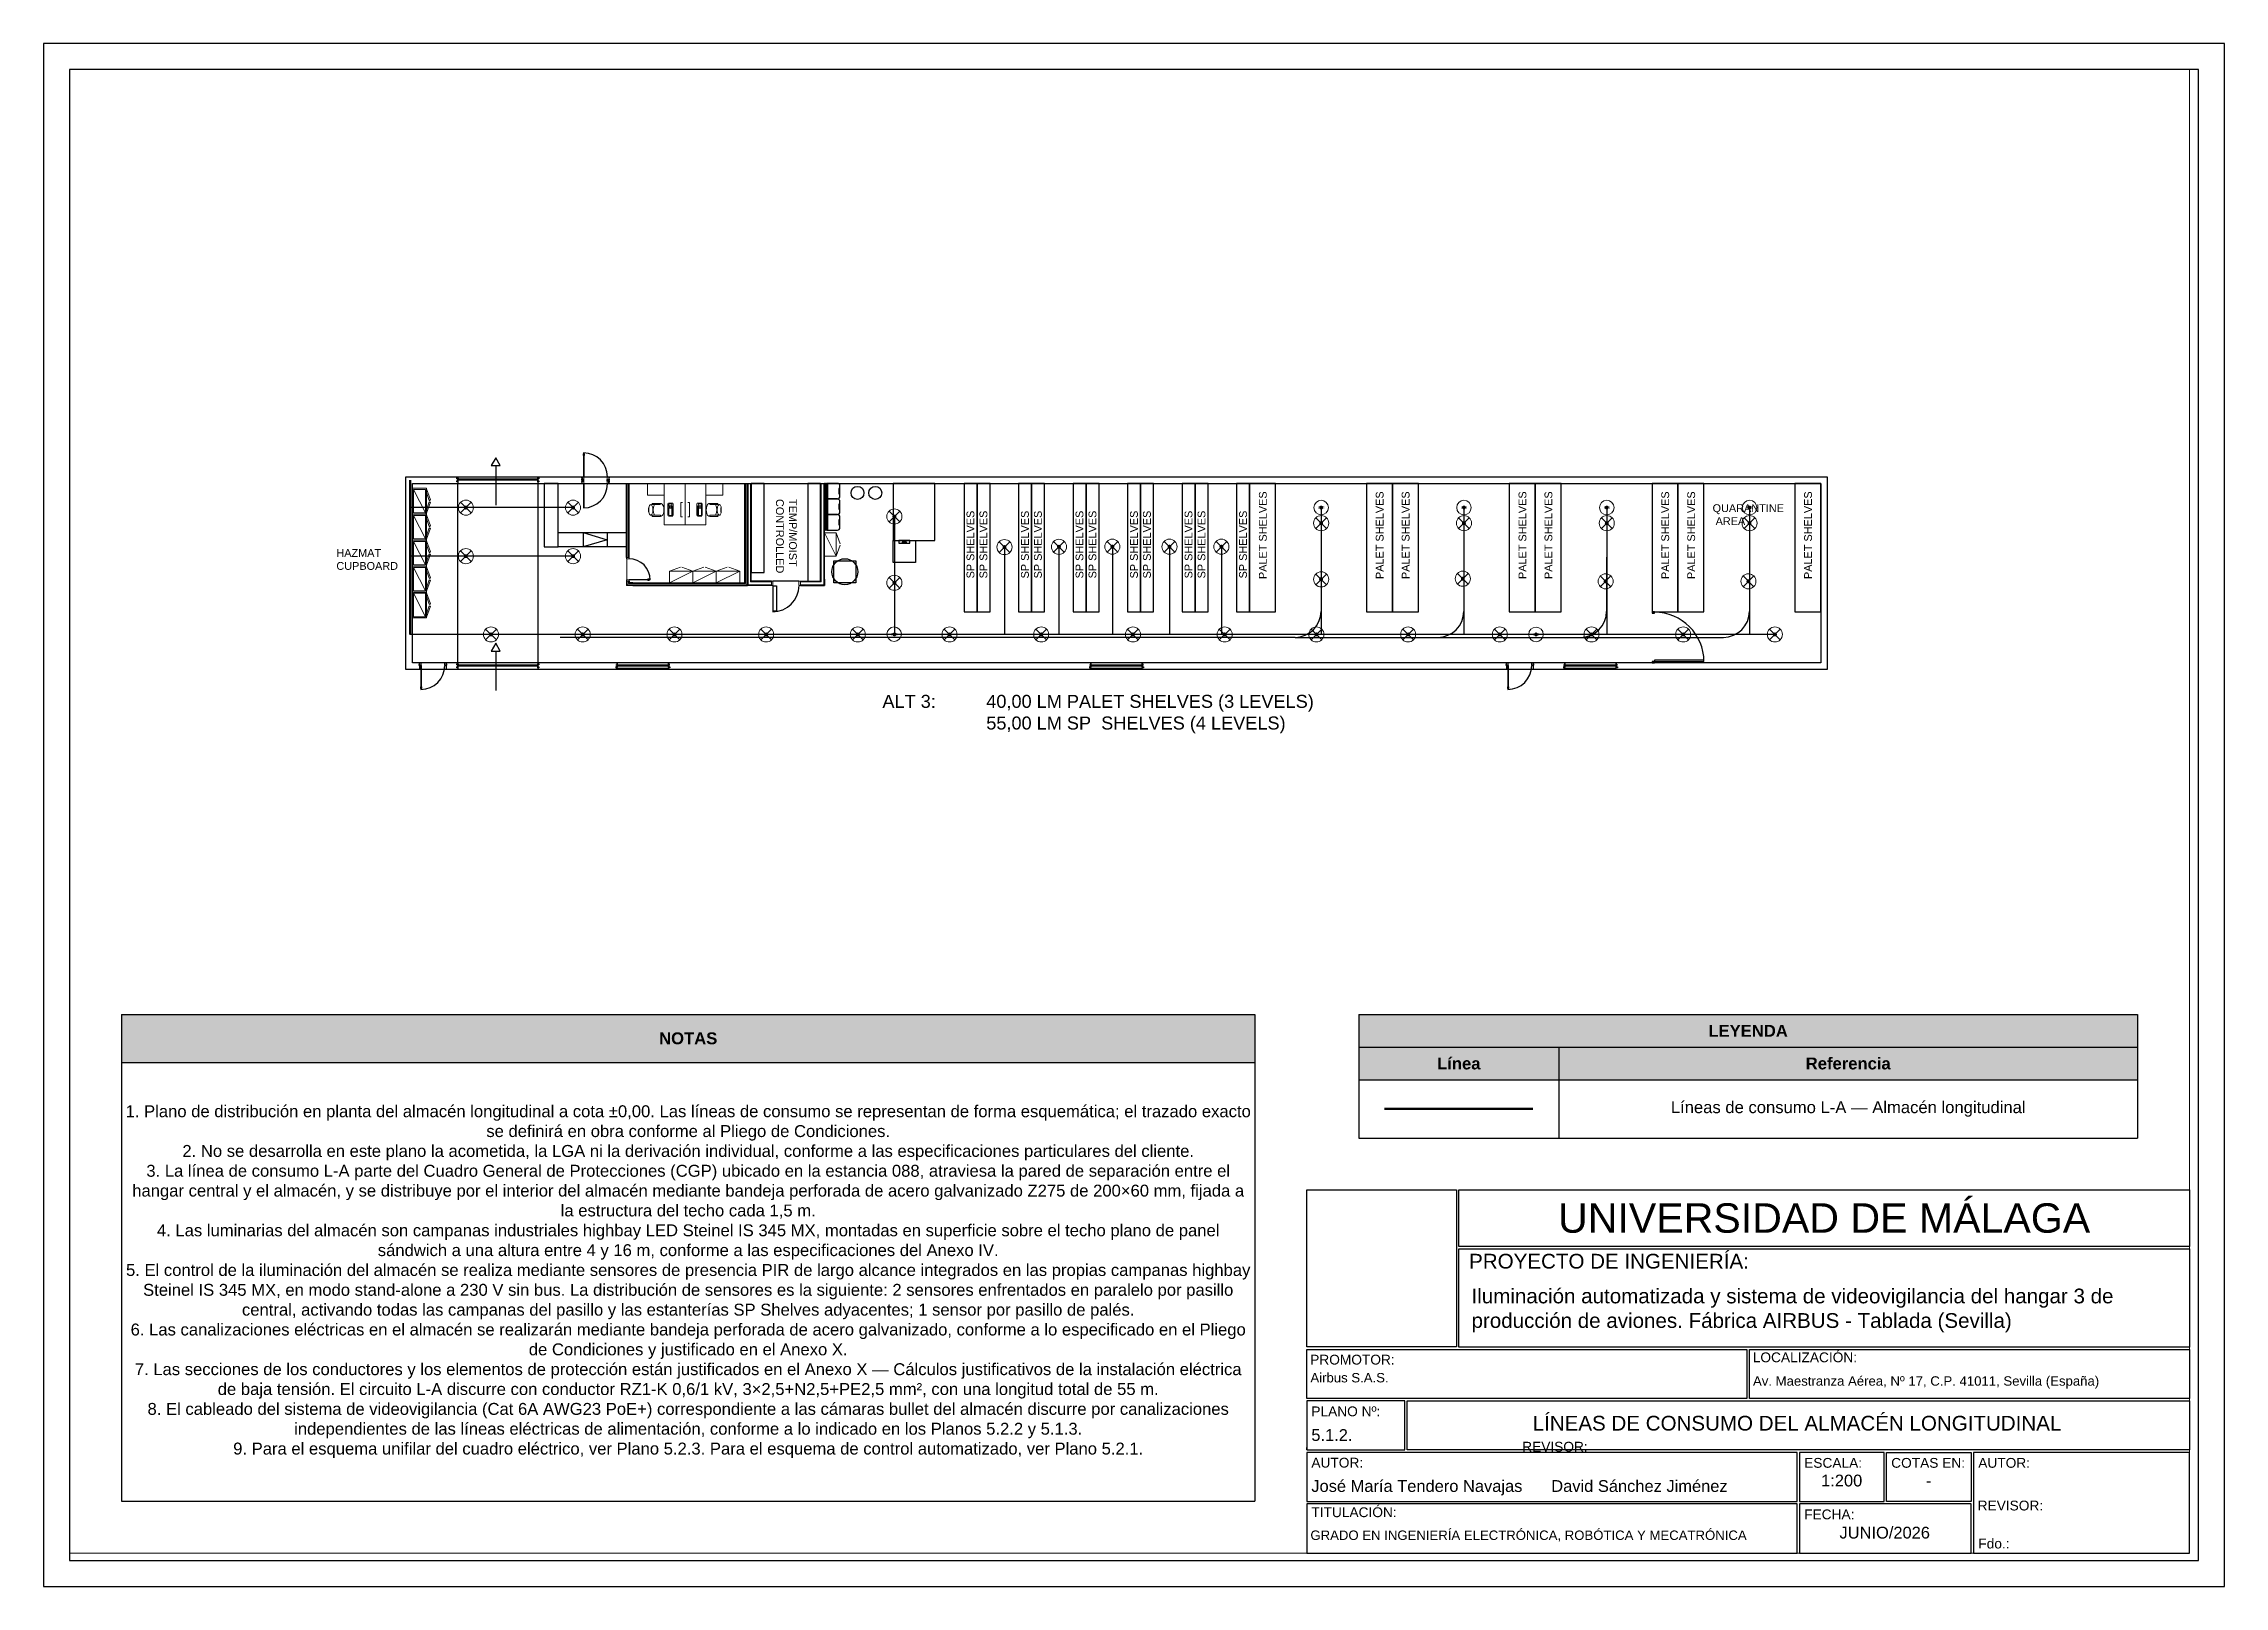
# Paper-space layout 'Layout1' of a CAD drawing. Header units: millimetres. Extents: x 329 to 749, y -31 to 266.
# The model-space entities are those that its viewports show. They can reach past a viewport. Long polylines and large blocks are cut down to what shows.
import ezdxf

# ---------------------------------------------------------------- set-up
doc = ezdxf.new("R2010")
doc.units = ezdxf.units.MM
doc.header["$LTSCALE"] = 0.05
doc.layers.add('Cajetín', color=7, linetype='Continuous')
doc.layers.add('MAPAS', color=7, linetype='Continuous')
doc.layers.add('Cimentacion', color=7, linetype='Continuous', lineweight=0)
doc.layers.add('Techo baja', color=7, linetype='Continuous', lineweight=0)
doc.layers.add('VG', color=10, linetype='Continuous', plot=False)
doc.styles.add('Arial', font='arial.ttf', dxfattribs={"height": 0.224836})
doc.styles.get("Standard").update_dxf_attribs({"font": 'arial.ttf'})

psp = doc.layouts.get("Layout1")

msp = doc.modelspace()

# ---------------------------------------------------------------- texts
at = {"char_height": 0.3, "attachment_point": 1}
for s, width, insert, rotation in [('TEMP/MOIST\\PCONTROLLED', 3.45722, (24.414, 16.02), 270), ('PALET SHELVES', 3.68529, (42.216, 12.937), 90), ('PALET SHELVES', 3.68529, (46.716, 12.937), 90), ('PALET SHELVES', 3.68529, (47.716, 12.937), 90), ('PALET SHELVES', 3.68529, (52.216, 12.937), 90), ('PALET SHELVES', 3.68529, (53.216, 12.937), 90), ('PALET SHELVES', 3.68529, (57.716, 12.937), 90), ('PALET SHELVES', 3.68529, (58.716, 12.937), 90), ('PALET SHELVES', 3.68529, (63.216, 12.937), 90), ('SP SHELVES', 3.45722, (30.953, 12.962), 90), ('SP SHELVES', 3.45722, (31.453, 12.962), 90), ('SP SHELVES', 3.45722, (33.053, 12.962), 90), ('SP SHELVES', 3.45722, (33.553, 12.962), 90), ('SP SHELVES', 3.45722, (35.153, 12.962), 90), ('SP SHELVES', 3.45722, (35.653, 12.962), 90), ('SP SHELVES', 3.45722, (37.253, 12.962), 90), ('SP SHELVES', 3.45722, (37.753, 12.962), 90), ('SP SHELVES', 3.45722, (39.353, 12.962), 90), ('SP SHELVES', 3.45722, (39.853, 12.962), 90), ('SP SHELVES', 3.45722, (41.453, 12.962), 90)]:
    msp.add_mtext_dynamic_manual_height_columns(s, width=width, gutter_width=2.269, heights=[0], dxfattribs=dict(at, insert=insert, rotation=rotation))
at = {"attachment_point": 1}
for s, width, insert, char_height in [('QUARANTINE\\P AREA', 2.98283, (59.69, 15.817), 0.3), ('HAZMAT CUPBOARD', 2.40324, (6.68, 14.092), 0.3), ('ALT 3:^I40,00 LM PALET SHELVES (3 LEVELS) \\P^I^I55,00 LM SP  SHELVES (4 LEVELS)', 21.18936, (27.713, 8.478), 0.5)]:
    msp.add_mtext_dynamic_manual_height_columns(s, width=width, gutter_width=2.269, heights=[0], dxfattribs=dict(at, insert=insert, char_height=char_height))

# ---------------------------------------------------------------- blocks, each defined once
blk = doc.blocks.new('UCAV')
blk.add_lwpolyline([(2.583, 6.167), (15, 6.167), (15, 5.208), (2.583, 5.208)], close=True)
at = {"insert": (8.792, 5.687), "char_height": 0.5, "width": 12.4167, "attachment_point": 5, "style": 'Arial'}
blk.add_mtext('UNIVERSIDAD DE MÁLAGA', dxfattribs=at)
blk = doc.blocks.new('TITULO')
blk.add_lwpolyline([(2.583, 3.5), (2.583, 5.167), (15, 5.167), (15, 3.5)], close=True)
at = {"char_height": 0.25, "attachment_point": 1, "style": 'Arial'}
for s, insert, width in [('  PROYECTO DE INGENIERÍA:', (2.565, 5.083), 12.4167), ('Iluminación automatizada y sistema de videovigilancia del hangar 3 de producción de aviones. Fábrica AIRBUS - Tablada (Sevilla)', (2.8, 4.492), 11.90969)]:
    blk.add_mtext(s, dxfattribs=dict(at, insert=insert, width=width))
blk = doc.blocks.new('logo')
blk.add_lwpolyline([(2.542, 3.5), (0, 3.5), (0, 6.167), (2.542, 6.167)], close=True)
blk = doc.blocks.new('CAJETIN')
for points in [[(0, 2.625), (0, 3.458), (7.479, 3.458), (7.479, 2.625), (2.583, 2.625)], [(15, 2.625), (7.521, 2.625), (7.521, 3.458), (15, 3.458)], [(0, 1.75), (1.667, 1.75), (1.667, 2.583), (0, 2.583)], [(15, 1.75), (1.708, 1.75), (1.708, 2.583), (15, 2.583)], [(0, 1.792), (0, 1.792), (0, 1.75), (0, 1.75)], [(0, 0.875), (8.333, 0.875), (8.333, 1.708), (0, 1.708)], [(9.812, 1.708), (8.375, 1.708), (8.375, 0.875), (9.812, 0.875)], [(11.292, 0.875), (9.854, 0.875), (9.854, 1.708), (11.292, 1.708)], [(15, 1.708), (11.333, 1.708), (11.333, 0), (15, 0)], [(0, 0), (8.333, 0), (8.333, 0.833), (0, 0.833)], [(8.375, 0), (11.292, 0), (11.292, 0.833), (8.375, 0.833)]]:
    blk.add_lwpolyline(points, close=True)
for name, p in [('logo', (0, 0)), ('UCAV', (0, 0)), ('TITULO', (0, -0.001))]:
    blk.add_blockref(name, p)
at = {"style": 'Arial'}
for s, insert, char_height, width, attachment_point in [('  PROMOTOR:', (-0.071, 3.368), 0.16667, 7.53662, 1), ('  LOCALIZACIÓN:', (7.45, 3.407), 0.16667, 7.4792, 1), (' Airbus S.A.S.', (0, 3.058), 0.16, 7.44084, 1), (' Av. Maestranza Aérea, Nº 17, C.P. 41011, Sevilla (España)', (7.521, 3.002), 0.16, 7.46545, 1), ('\\pxql;PLANO Nº:', (0.721, 2.405), 0.16667, 1.28562, 5), ('\\pxqc;LÍNEAS DE CONSUMO DEL ALMACÉN LONGITUDINAL', (1.708, 2.33), 0.25, 13.2453, 1), (' 5.1.2.', (0, 2.104), 0.2, 8.31691, 1), ('  REVISOR:', (3.532, 1.889), 0.1667, 1.17928, 1), ('  AUTOR:', (-0.051, 1.618), 0.1667, 1.17928, 1), ('\\pxql;ESCALA:', (9.096, 1.53), 0.16667, 1.28562, 5), ('\\pxql;COTAS EN:', (10.575, 1.53), 0.16667, 1.28562, 5), ('\\pxql;AUTOR:', (12.944, 1.53), 0.16667, 3.06567, 5), (' José María Tendero Navajas^I  David Sánchez Jiménez', (0, 1.238), 0.2, 8.31691, 1), ('\\pxqc;1:200', (8.375, 1.331), 0.2, 1.43062, 1), ('\\pxqc;-', (9.854, 1.331), 0.2, 1.43062, 1), ('TITULACIÓN:', (0.079, 0.776), 0.16667, 1.43883, 1), ('\\pxql;FECHA:', (9.096, 0.655), 0.16667, 1.28562, 5), ('\\pxql;REVISOR:', (12.934, 0.805), 0.16667, 3.06567, 5), (' GRADO EN INGENIERÍA ELECTRÓNICA, ROBÓTICA Y MECATRÓNICA', (0, 0.382), 0.16, 8.30592, 1), ('\\pxqc;JUNIO/2026', (8.375, 0.446), 0.2, 2.89316, 1), ('\\pxql;Fdo.:', (12.055, 0.159), 0.16667, 1.28562, 5)]:
    blk.add_mtext(s, dxfattribs=dict(at, insert=insert, char_height=char_height, width=width, attachment_point=attachment_point))
blk = doc.blocks.new('*T8')
at = {"layer": 'MAPAS', "color": 0, "linetype": 'ByBlock', "lineweight": -2, "transparency": 16777216}
for p, q in [((0, 0), (218.27, 0)), ((0, 0), (0, -93.68)), ((218.27, 0), (218.27, -93.68)), ((0, -9.22), (218.27, -9.22)), ((0, -93.68), (218.27, -93.68))]:
    blk.add_line(p, q, dxfattribs=at)
at = {"layer": 'MAPAS', "color": 9, "transparency": 16777216}
blk.add_solid([(0, 0), (0, -9.22), (218.27, 0), (218.27, -9.22)], dxfattribs=at)
at = {"layer": 'MAPAS', "color": 0, "transparency": 16777216, "width": 216.5537, "attachment_point": 5}
for s, insert, char_height in [('{\\fArial|b1|i0|c0|p34;NOTAS}', (109.14, -4.61), 2.2916), ('1. Plano de distribución en planta del almacén longitudinal a cota ±0,00. Las líneas de consumo se representan de forma esquemática; el trazado exacto se definirá en obra conforme al Pliego de Condiciones.^J2. No se desarrolla en este plano la acometida, la LGA ni la derivación individual, conforme a las especificaciones particulares del cliente.^J3. La línea de consumo L-A parte del Cuadro General de Protecciones (CGP) ubicado en la estancia 088, atraviesa la pared de separación entre el hangar central y el almacén, y se distribuye por el interior del almacén mediante bandeja perforada de acero galvanizado Z275 de 200×60 mm, fijada a la estructura del techo cada 1,5 m.^J4. Las luminarias del almacén son campanas industriales highbay LED Steinel IS 345 MX, montadas en superficie sobre el techo plano de panel sándwich a una altura entre 4 y 16 m, conforme a las especificaciones del Anexo IV.^J5. El control de la iluminación del almacén se realiza mediante sensores de presencia PIR de largo alcance integrados en las propias campanas highbay Steinel IS 345 MX, en modo stand-alone a 230 V sin bus. La distribución de sensores es la siguiente: 2 sensores enfrentados en paralelo por pasillo central, activando todas las campanas del pasillo y las estanterías SP Shelves adyacentes; 1 sensor por pasillo de palés.^J6. Las canalizaciones eléctricas en el almacén se realizarán mediante bandeja perforada de acero galvanizado, conforme a lo especificado en el Pliego de Condiciones y justificado en el Anexo X.^J7. Las secciones de los conductores y los elementos de protección están justificados en el Anexo X — Cálculos justificativos de la instalación eléctrica de baja tensión. El circuito L-A discurre con conductor RZ1-K 0,6/1 kV, 3×2,5+N2,5+PE2,5 mm², con una longitud total de 55 m.^J8. El cableado del sistema de videovigilancia (Cat 6A AWG23 PoE+) correspondiente a las cámaras bullet del almacén discurre por canalizaciones independientes de las líneas eléctricas de alimentación, conforme a lo indicado en los Planos 5.2.2 y 5.1.3.^J9. Para el esquema unifilar del cuadro eléctrico, ver Plano 5.2.3. Para el esquema de control automatizado, ver Plano 5.2.1.', (109.14, -51.45), 2.291574)]:
    blk.add_mtext(s, dxfattribs=dict(at, insert=insert, char_height=char_height))
blk = doc.blocks.new('*T63')
at = {"layer": 'MAPAS', "color": 0, "linetype": 'ByBlock', "lineweight": -2, "transparency": 16777216}
for p, q in [((0, 0), (150, 0)), ((0, 0), (0, -23.79)), ((150, 0), (150, -23.79)), ((0, -6.3), (150, -6.3)), ((38.57, -6.3), (38.57, -23.79)), ((0, -12.6), (150, -12.6)), ((0, -23.79), (150, -23.79))]:
    blk.add_line(p, q, dxfattribs=at)
at = {"layer": 'MAPAS', "color": 9, "transparency": 16777216}
for points in [[(0, 0), (0, -6.3), (150, 0), (150, -6.3)], [(0, -6.3), (0, -12.6), (38.57, -6.3), (38.57, -12.6)], [(38.57, -6.3), (38.57, -12.6), (150, -6.3), (150, -12.6)]]:
    blk.add_solid(points, dxfattribs=at)
at = {"layer": 'MAPAS', "color": 0, "transparency": 16777216, "char_height": 2.2916, "attachment_point": 5}
for s, insert, width in [('{\\fArial|b1|i0|c0|p34;LEYENDA}', (75, -3.15), 148.2813), ('{\\fArial|b1|i0|c0|p34;Línea}', (19.28, -9.45), 36.8484), ('{\\fArial|b1|i0|c0|p34;Referencia}', (94.28, -9.45), 109.7142), ('Líneas de consumo L-A — Almacén longitudinal', (94.28, -18.2), 109.7142)]:
    blk.add_mtext(s, dxfattribs=dict(at, insert=insert, width=width))
blk = doc.blocks.new('lumi')
at = {"layer": 'MAPAS', "color": 2, "lineweight": 0}
for points in [[(11.397, 1.429), (11.809, 1.841)], [(11.397, 1.841), (11.809, 1.429)]]:
    blk.add_lwpolyline(points, dxfattribs=at)
blk.add_circle((11.603, 1.635), 0.291, dxfattribs=at)
blk = doc.blocks.new('pir')
at = {"layer": 'MAPAS', "color": 2, "lineweight": 0}
blk.add_circle((28.165, 10.692), 0.28, dxfattribs=at)
at = {"layer": 'MAPAS', "color": 2, "lineweight": 0, "insert": (28.06, 10.739), "char_height": 0.1, "attachment_point": 1}
blk.add_mtext_dynamic_manual_height_columns('PIR', width=0.48173, gutter_width=12.5, heights=[0], dxfattribs=at)

# ---------------------------------------------------------------- linework, layer by layer
for p, q in [((11.357, 16.872), (11.357, 16.669)), ((11.357, 16.872), (11.357, 16.622)), ((12.821, 17.307), (12.821, 15.785)), ((14.437, 16.872), (14.437, 16.669)), ((14.437, 16.872), (14.437, 16.622)), ((16.113, 16.842), (16.113, 16.847)), ((17.213, 16.842), (17.213, 16.847)), ((10.259, 15.965), (10.306, 15.982)), ((11.317, 16.794), (11.317, 16.799)), ((11.317, 16.724), (11.317, 16.719)), ((11.397, 16.794), (11.397, 16.799)), ((11.397, 16.794), (14.437, 16.794)), ((11.397, 16.759), (14.437, 16.759)), ((11.397, 16.759), (11.397, 16.754)), ((14.397, 16.794), (14.397, 16.799)), ((14.397, 16.759), (14.397, 16.754)), ((14.437, 16.794), (14.437, 16.799)), ((14.477, 16.794), (14.477, 16.799)), ((14.477, 16.724), (14.477, 16.719)), ((16.113, 16.772), (16.113, 16.767)), ((16.113, 16.701), (16.113, 16.706)), ((16.113, 16.631), (16.113, 16.626)), ((17.213, 16.772), (17.213, 16.767)), ((17.213, 16.701), (17.213, 16.706)), ((17.213, 16.631), (17.213, 16.626)), ((23.513, 16.622), (27.013, 16.622)), ((10.107, 15.488), (10.154, 15.472)), ((10.107, 15.388), (10.154, 15.405)), ((10.259, 15.912), (10.306, 15.895)), ((18.716, 15.517), (18.716, 15.682)), ((21.506, 15.517), (21.507, 15.682)), ((10.107, 14.488), (10.154, 14.472)), ((10.107, 14.388), (10.154, 14.405)), ((10.259, 14.965), (10.306, 14.982)), ((10.259, 14.912), (10.306, 14.895)), ((16.189, 14.725), (16.189, 14.178)), ((16.189, 14.725), (17.116, 14.451)), ((17.116, 14.451), (16.189, 14.178)), ((17.116, 14.725), (17.116, 14.178)), ((10.259, 13.965), (10.306, 13.982)), ((10.259, 13.912), (10.306, 13.895)), ((44.607, 13.785), (44.607, 11.692)), ((50.107, 13.785), (50.107, 11.692)), ((55.607, 13.785), (55.607, 11.692)), ((61.107, 13.785), (61.107, 11.692)), ((10.107, 13.388), (10.154, 13.405)), ((10.259, 12.965), (10.306, 12.982)), ((10.259, 12.912), (10.306, 12.895)), ((24.496, 12.851), (23.496, 12.851)), ((10.107, 12.388), (10.154, 12.405)), ((10.259, 11.965), (10.306, 11.982)), ((10.259, 11.912), (10.306, 11.895)), ((12.821, 10.166), (12.821, 8.644)), ((43.607, 10.692), (15.3, 10.692)), ((43.607, 10.692), (60.107, 10.692)), ((9.846, 9.71), (9.846, 9.715)), ((9.846, 9.64), (9.846, 9.635)), ((9.886, 9.709), (9.886, 9.459)), ((10.906, 9.709), (10.906, 9.459)), ((10.946, 9.71), (10.946, 9.715)), ((10.946, 9.64), (10.946, 9.635)), ((11.317, 9.631), (11.317, 9.636)), ((11.317, 9.561), (11.317, 9.556)), ((11.357, 9.709), (11.357, 9.506)), ((11.357, 9.709), (11.357, 9.459)), ((11.397, 9.631), (11.397, 9.636)), ((11.397, 9.631), (14.437, 9.631)), ((11.397, 9.596), (14.437, 9.596)), ((11.397, 9.596), (11.397, 9.591)), ((14.397, 9.631), (14.397, 9.636)), ((14.397, 9.596), (14.397, 9.591)), ((14.437, 9.709), (14.437, 9.506)), ((14.437, 9.709), (14.437, 9.459)), ((14.437, 9.631), (14.437, 9.636)), ((14.477, 9.631), (14.477, 9.636)), ((14.477, 9.561), (14.477, 9.556)), ((17.442, 9.631), (17.442, 9.636)), ((17.442, 9.561), (17.442, 9.556)), ((17.482, 9.709), (17.482, 9.506)), ((17.482, 9.709), (17.482, 9.506)), ((19.482, 9.709), (17.482, 9.709)), ((17.482, 9.506), (19.482, 9.506)), ((19.482, 9.709), (19.482, 9.506)), ((19.522, 9.631), (19.522, 9.636)), ((19.522, 9.561), (19.522, 9.556)), ((35.692, 9.631), (35.692, 9.636)), ((35.692, 9.561), (35.692, 9.556)), ((35.732, 9.709), (35.732, 9.506)), ((35.732, 9.709), (35.732, 9.506)), ((37.732, 9.709), (35.732, 9.709)), ((35.732, 9.506), (37.732, 9.506)), ((37.732, 9.709), (37.732, 9.506)), ((37.772, 9.631), (37.772, 9.636)), ((37.772, 9.561), (37.772, 9.556)), ((51.714, 9.71), (51.714, 9.715)), ((51.714, 9.64), (51.714, 9.635)), ((51.754, 9.709), (51.754, 9.459)), ((52.774, 9.709), (52.774, 9.459)), ((52.814, 9.71), (52.814, 9.715)), ((52.814, 9.64), (52.814, 9.635)), ((53.942, 9.631), (53.942, 9.636)), ((53.942, 9.561), (53.942, 9.556)), ((53.982, 9.709), (53.982, 9.506)), ((53.982, 9.709), (53.982, 9.506)), ((55.982, 9.709), (53.982, 9.709)), ((53.982, 9.506), (55.982, 9.506)), ((55.982, 9.709), (55.982, 9.506)), ((56.022, 9.631), (56.022, 9.636)), ((56.022, 9.561), (56.022, 9.556))]:
    msp.add_line(p, q)
for points in [[(64.107, 16.872), (64.107, 9.459), (9.357, 9.459), (9.357, 16.872)], [(11.357, 16.799), (11.317, 16.799), (11.317, 16.839), (11.357, 16.839)], [(12.821, 17.607), (12.648, 17.307), (12.994, 17.307)], [(14.477, 16.799), (14.437, 16.799), (14.437, 16.839), (14.477, 16.839)], [(63.857, 16.622), (63.857, 9.709), (9.607, 9.709), (9.607, 16.622)], [(11.357, 16.679), (11.317, 16.679), (11.317, 16.719), (11.357, 16.719)], [(11.357, 16.622), (14.437, 16.622), (14.437, 9.709), (11.357, 9.709)], [(14.477, 16.679), (14.437, 16.679), (14.437, 16.719), (14.477, 16.719)], [(15.228, 14.178), (15.228, 16.622), (14.681, 16.622), (14.681, 14.178)], [(16.213, 16.773), (16.153, 16.773), (16.153, 16.7), (16.213, 16.7)], [(17.113, 16.773), (17.173, 16.773), (17.173, 16.7), (17.113, 16.7)], [(23.163, 16.622), (22.663, 16.622), (22.663, 13.187), (23.163, 13.187)], [(25.329, 16.622), (24.843, 16.622), (24.843, 12.851), (25.329, 12.851)], [(25.479, 16.622), (25.479, 16.022), (25.519, 16.022), (25.519, 16.622)], [(25.479, 16.022), (25.479, 15.422), (25.519, 15.422), (25.519, 16.022)], [(25.559, 16.622), (25.559, 16.022), (25.599, 16.022), (25.599, 16.622)], [(25.559, 16.022), (25.559, 15.422), (25.599, 15.422), (25.599, 16.022)], [(26.039, 16.422), (26.039, 16.222), (26.056, 16.222), (26.056, 16.422)], [(28.133, 16.622), (28.133, 14.422), (29.733, 14.422), (29.733, 16.622)], [(30.857, 11.676), (31.357, 11.676), (31.357, 16.622), (30.857, 16.622)], [(31.357, 11.676), (31.857, 11.676), (31.857, 16.622), (31.357, 16.622)], [(32.957, 11.676), (33.457, 11.676), (33.457, 16.622), (32.957, 16.622)], [(33.457, 11.676), (33.957, 11.676), (33.957, 16.622), (33.457, 16.622)], [(35.057, 11.676), (35.557, 11.676), (35.557, 16.622), (35.057, 16.622)], [(35.557, 11.676), (36.057, 11.676), (36.057, 16.622), (35.557, 16.622)], [(37.157, 11.676), (37.657, 11.676), (37.657, 16.622), (37.157, 16.622)], [(37.657, 11.676), (38.157, 11.676), (38.157, 16.622), (37.657, 16.622)], [(39.257, 11.676), (39.757, 11.676), (39.757, 16.622), (39.257, 16.622)], [(39.757, 11.676), (40.257, 11.676), (40.257, 16.622), (39.757, 16.622)], [(41.357, 11.676), (41.857, 11.676), (41.857, 16.622), (41.357, 16.622)], [(42.857, 11.676), (42.857, 16.622), (41.857, 16.622), (41.857, 11.676)], [(47.357, 11.676), (47.357, 16.622), (46.357, 16.622), (46.357, 11.676)], [(48.357, 11.676), (48.357, 16.622), (47.357, 16.622), (47.357, 11.676)], [(52.857, 11.676), (52.857, 16.622), (51.857, 16.622), (51.857, 11.676)], [(53.857, 11.676), (53.857, 16.622), (52.857, 16.622), (52.857, 11.676)], [(58.357, 11.676), (58.357, 16.622), (57.357, 16.622), (57.357, 11.676)], [(59.357, 11.676), (59.357, 16.622), (58.357, 16.622), (58.357, 11.676)], [(63.857, 11.676), (63.857, 16.622), (62.857, 16.622), (62.857, 11.676)], [(25.479, 15.422), (25.479, 14.822), (25.519, 14.822), (25.519, 15.422)], [(25.559, 15.422), (25.559, 14.822), (25.599, 14.822), (25.599, 15.422)], [(26.039, 15.822), (26.039, 15.622), (26.056, 15.622), (26.056, 15.822)], [(26.039, 15.222), (26.039, 15.022), (26.056, 15.022), (26.056, 15.222)], [(15.228, 14.725), (17.855, 14.725), (17.855, 14.178), (15.228, 14.178)], [(28.983, 13.572), (28.133, 13.572), (28.133, 14.422), (28.983, 14.422)], [(28.77, 14.422), (28.345, 14.422), (28.345, 14.322), (28.77, 14.322)], [(28.643, 14.362), (28.473, 14.362), (28.473, 14.322), (28.643, 14.322)], [(26.689, 12.795), (25.839, 12.795), (25.839, 13.645), (26.689, 13.645)], [(23.63, 11.698), (23.506, 11.698), (23.506, 12.675), (23.63, 12.675)], [(57.357, 11.626), (57.457, 11.626), (57.457, 11.676), (57.357, 11.676)], [(12.821, 10.466), (12.648, 10.166), (12.994, 10.166)], [(11.357, 9.636), (11.317, 9.636), (11.317, 9.676), (11.357, 9.676)], [(11.357, 9.516), (11.317, 9.516), (11.317, 9.556), (11.357, 9.556)], [(14.477, 9.636), (14.437, 9.636), (14.437, 9.676), (14.477, 9.676)], [(14.477, 9.516), (14.437, 9.516), (14.437, 9.556), (14.477, 9.556)], [(17.442, 9.516), (17.482, 9.516), (17.482, 9.556), (17.442, 9.556)], [(19.522, 9.516), (19.482, 9.516), (19.482, 9.556), (19.522, 9.556)], [(35.692, 9.516), (35.732, 9.516), (35.732, 9.556), (35.692, 9.556)], [(37.772, 9.516), (37.732, 9.516), (37.732, 9.556), (37.772, 9.556)], [(53.942, 9.516), (53.982, 9.516), (53.982, 9.556), (53.942, 9.556)], [(56.022, 9.516), (55.982, 9.516), (55.982, 9.556), (56.022, 9.556)], [(57.357, 9.709), (57.457, 9.709), (57.457, 9.759), (57.357, 9.759)], [(57.457, 9.759), (59.357, 9.759), (59.357, 9.809), (57.457, 9.809)]]:
    msp.add_lwpolyline(points, close=True)
for points in [[(16.113, 16.847), (16.153, 16.847), (16.153, 16.767), (16.113, 16.767)], [(16.113, 16.842), (16.148, 16.842), (16.148, 16.772), (16.113, 16.772)], [(17.213, 16.847), (17.173, 16.847), (17.173, 16.767), (17.213, 16.767)], [(17.213, 16.842), (17.178, 16.842), (17.178, 16.772), (17.213, 16.772)], [(11.317, 16.799), (11.357, 16.799), (11.357, 16.719), (11.317, 16.719)], [(11.317, 16.794), (11.352, 16.794), (11.352, 16.724), (11.317, 16.724)], [(11.397, 16.799), (11.357, 16.799), (11.357, 16.754), (11.397, 16.754)], [(11.397, 16.794), (11.362, 16.794), (11.362, 16.759), (11.397, 16.759)], [(14.397, 16.799), (14.437, 16.799), (14.437, 16.754), (14.397, 16.754)], [(14.397, 16.794), (14.432, 16.794), (14.432, 16.759), (14.397, 16.759)], [(14.477, 16.799), (14.437, 16.799), (14.437, 16.719), (14.477, 16.719)], [(14.477, 16.794), (14.442, 16.794), (14.442, 16.724), (14.477, 16.724)], [(16.113, 16.626), (16.153, 16.626), (16.153, 16.706), (16.113, 16.706)], [(16.113, 16.631), (16.148, 16.631), (16.148, 16.701), (16.113, 16.701)], [(17.213, 16.626), (17.173, 16.626), (17.173, 16.706), (17.213, 16.706)], [(17.213, 16.631), (17.178, 16.631), (17.178, 16.701), (17.213, 16.701)], [(17.855, 13.771), (17.855, 16.622)], [(17.868, 13.771), (17.868, 16.622)], [(17.941, 13.771), (17.941, 16.622)], [(17.953, 13.771), (17.953, 16.622)], [(18.099, 12.691), (22.513, 12.691), (22.513, 16.622)], [(18.099, 12.776), (22.427, 12.776), (22.427, 16.622)], [(18.099, 12.703), (22.5, 12.703), (22.5, 16.622)], [(22.415, 12.789), (22.415, 16.622)], [(23.436, 12.691), (22.513, 12.691), (22.513, 16.622)], [(23.436, 12.703), (22.525, 12.703), (22.525, 16.622)], [(23.436, 12.838), (22.65, 12.838), (22.65, 16.622)], [(23.436, 12.851), (22.663, 12.851), (22.663, 16.622)], [(25.329, 12.935), (25.329, 16.622)], [(25.341, 12.935), (25.341, 16.622)], [(25.466, 12.935), (25.466, 16.622)], [(25.479, 12.935), (25.479, 16.622)], [(17.855, 12.851), (17.855, 12.691)], [(18.099, 12.691), (17.855, 12.691)], [(17.868, 12.851), (17.868, 12.703)], [(18.099, 12.703), (17.868, 12.703)], [(17.941, 12.851), (17.941, 12.776)], [(18.099, 12.776), (17.941, 12.776)], [(17.953, 12.851), (17.953, 12.789)], [(18.099, 12.789), (17.953, 12.789)], [(18.099, 12.789), (22.415, 12.789)], [(24.556, 12.851), (25.329, 12.851)], [(24.556, 12.838), (25.341, 12.838)], [(24.556, 12.703), (25.466, 12.703)], [(24.556, 12.691), (25.479, 12.691)], [(25.329, 12.935), (25.329, 12.851)], [(25.341, 12.935), (25.341, 12.838)], [(25.466, 12.935), (25.466, 12.703)], [(25.479, 12.935), (25.479, 12.691)], [(9.846, 9.635), (9.886, 9.635), (9.886, 9.715), (9.846, 9.715)], [(9.846, 9.64), (9.881, 9.64), (9.881, 9.71), (9.846, 9.71)], [(10.946, 9.635), (10.906, 9.635), (10.906, 9.715), (10.946, 9.715)], [(10.946, 9.64), (10.911, 9.64), (10.911, 9.71), (10.946, 9.71)], [(11.317, 9.636), (11.357, 9.636), (11.357, 9.556), (11.317, 9.556)], [(11.317, 9.631), (11.352, 9.631), (11.352, 9.561), (11.317, 9.561)], [(11.397, 9.636), (11.357, 9.636), (11.357, 9.591), (11.397, 9.591)], [(11.397, 9.631), (11.362, 9.631), (11.362, 9.596), (11.397, 9.596)], [(14.397, 9.636), (14.437, 9.636), (14.437, 9.591), (14.397, 9.591)], [(14.397, 9.631), (14.432, 9.631), (14.432, 9.596), (14.397, 9.596)], [(14.477, 9.636), (14.437, 9.636), (14.437, 9.556), (14.477, 9.556)], [(14.477, 9.631), (14.442, 9.631), (14.442, 9.561), (14.477, 9.561)], [(17.442, 9.636), (17.482, 9.636), (17.482, 9.556), (17.442, 9.556)], [(17.442, 9.631), (17.477, 9.631), (17.477, 9.561), (17.442, 9.561)], [(19.522, 9.636), (19.482, 9.636), (19.482, 9.556), (19.522, 9.556)], [(19.522, 9.631), (19.487, 9.631), (19.487, 9.561), (19.522, 9.561)], [(35.692, 9.636), (35.732, 9.636), (35.732, 9.556), (35.692, 9.556)], [(35.692, 9.631), (35.727, 9.631), (35.727, 9.561), (35.692, 9.561)], [(37.772, 9.636), (37.732, 9.636), (37.732, 9.556), (37.772, 9.556)], [(37.772, 9.631), (37.737, 9.631), (37.737, 9.561), (37.772, 9.561)], [(51.714, 9.635), (51.754, 9.635), (51.754, 9.715), (51.714, 9.715)], [(51.714, 9.64), (51.749, 9.64), (51.749, 9.71), (51.714, 9.71)], [(52.814, 9.635), (52.774, 9.635), (52.774, 9.715), (52.814, 9.715)], [(52.814, 9.64), (52.779, 9.64), (52.779, 9.71), (52.814, 9.71)], [(53.942, 9.636), (53.982, 9.636), (53.982, 9.556), (53.942, 9.556)], [(53.942, 9.631), (53.977, 9.631), (53.977, 9.561), (53.942, 9.561)], [(56.022, 9.636), (55.982, 9.636), (55.982, 9.556), (56.022, 9.556)], [(56.022, 9.631), (55.987, 9.631), (55.987, 9.561), (56.022, 9.561)]]:
    msp.add_lwpolyline(points)
for points in [[(25.599, 16.622), (25.599, 16.022), (25.979, 16.022, 0.414214), (26.079, 16.122), (26.079, 16.522, 0.414214), (25.979, 16.622)], [(25.599, 16.022), (25.599, 15.422), (25.979, 15.422, 0.414214), (26.079, 15.522), (26.079, 15.922, 0.414214), (25.979, 16.022)], [(25.599, 15.422), (25.599, 14.822), (25.979, 14.822, 0.414214), (26.079, 14.922), (26.079, 15.322, 0.414214), (25.979, 15.422)]]:
    msp.add_lwpolyline(points, format="xyb", close=True)
for centre, radius in [((26.753, 16.254), 0.25), ((27.438, 16.254), 0.25), ((26.264, 13.22), 0.5)]:
    msp.add_circle(centre, radius)
for centre, radius, start, end in [((16.202, 16.873), 0.921, 0.15714, 90.02688), ((16.202, 16.6), 0.921, 269.97312, 359.84286), ((17.953, 12.902), 0.818, 0, 90), ((23.486, 12.691), 1.015, 270, 0), ((43.607, 11.692), 1, 270, 0), ((49.107, 11.692), 1, 270, 0), ((54.607, 11.692), 1, 270, 0), ((57.457, 9.759), 1.9, 0, 90), ((60.107, 11.692), 1, 270, 0), ((9.935, 9.609), 0.921, 269.97312, 359.84286), ((51.803, 9.609), 0.921, 269.97312, 359.84286)]:
    msp.add_arc(centre, radius, start, end)
at = {"layer": 'Cimentacion'}
for p, q in [((16.153, 16.783), (16.153, 16.872)), ((16.153, 16.69), (16.153, 16.601)), ((16.153, 16.69), (16.153, 16.601)), ((17.173, 16.69), (17.173, 16.601)), ((17.88, 13.771), (17.88, 16.622)), ((17.928, 13.771), (17.928, 16.622)), ((22.44, 12.764), (22.44, 16.622)), ((22.488, 12.716), (22.488, 16.622)), ((22.538, 12.716), (22.538, 16.622)), ((22.638, 12.826), (22.638, 16.622)), ((25.354, 12.935), (25.354, 16.622)), ((25.454, 12.935), (25.454, 16.622)), ((17.871, 13.711), (17.871, 12.911)), ((17.88, 12.851), (17.88, 12.716)), ((18.099, 12.716), (17.88, 12.716)), ((17.928, 12.851), (17.928, 12.764)), ((18.099, 12.764), (17.928, 12.764)), ((18.099, 12.764), (22.44, 12.764)), ((18.099, 12.716), (22.488, 12.716)), ((23.436, 12.716), (22.538, 12.716)), ((23.436, 12.826), (22.638, 12.826)), ((24.556, 12.826), (25.354, 12.826)), ((24.556, 12.716), (25.454, 12.716)), ((25.354, 12.935), (25.354, 12.826)), ((25.454, 12.935), (25.454, 12.716)), ((9.886, 9.699), (9.886, 9.61)), ((17.482, 9.636), (19.482, 9.636)), ((17.507, 9.539), (17.507, 9.682)), ((17.507, 9.539), (17.507, 9.682)), ((17.532, 9.636), (19.432, 9.636)), ((17.532, 9.623), (19.432, 9.623)), ((17.532, 9.598), (19.432, 9.598)), ((17.532, 9.586), (19.432, 9.586)), ((19.457, 9.539), (19.457, 9.682)), ((35.732, 9.636), (37.732, 9.636)), ((35.757, 9.539), (35.757, 9.682)), ((35.757, 9.539), (35.757, 9.682)), ((35.782, 9.636), (37.682, 9.636)), ((35.782, 9.623), (37.682, 9.623)), ((35.782, 9.598), (37.682, 9.598)), ((35.782, 9.586), (37.682, 9.586)), ((37.707, 9.539), (37.707, 9.682)), ((51.754, 9.699), (51.754, 9.61)), ((53.982, 9.636), (55.982, 9.636)), ((54.007, 9.539), (54.007, 9.682)), ((54.007, 9.539), (54.007, 9.682)), ((54.032, 9.636), (55.932, 9.636)), ((54.032, 9.623), (55.932, 9.623)), ((54.032, 9.598), (55.932, 9.598)), ((54.032, 9.586), (55.932, 9.586)), ((55.957, 9.539), (55.957, 9.682))]:
    msp.add_line(p, q, dxfattribs=at)
for points in [[(16.199, 17.753), (16.199, 17.749), (16.201, 17.749), (16.201, 17.761), (16.199, 17.761), (16.199, 17.757), (16.192, 17.757), (16.191, 17.757), (16.191, 17.757), (16.19, 17.757), (16.189, 17.757), (16.188, 17.756), (16.188, 17.756), (16.187, 17.755), (16.186, 17.755), (16.186, 17.754), (16.185, 17.754), (16.185, 17.753), (16.184, 17.752), (16.184, 17.751), (16.184, 17.751), (16.183, 17.75), (16.183, 17.749), (16.183, 17.748), (16.183, 17.703), (16.183, 17.702), (16.183, 17.701), (16.184, 17.7), (16.184, 17.699), (16.184, 17.699), (16.185, 17.698), (16.185, 17.697), (16.186, 17.697), (16.186, 17.696), (16.187, 17.695), (16.188, 17.695), (16.188, 17.695), (16.189, 17.694), (16.19, 17.694), (16.191, 17.694), (16.191, 17.694), (16.192, 17.694), (16.193, 17.694), (16.193, 17.694), (16.193, 17.694), (16.193, 17.694), (16.193, 17.694), (16.193, 17.694), (16.194, 17.694), (16.194, 17.694), (16.194, 17.694), (16.194, 17.695), (16.194, 17.695), (16.194, 17.695), (16.194, 17.695), (16.194, 17.695), (16.194, 17.695), (16.194, 17.696), (16.194, 17.696), (16.194, 17.696), (16.194, 17.696), (16.194, 17.696), (16.194, 17.697), (16.194, 17.697), (16.194, 17.697), (16.194, 17.697), (16.194, 17.697), (16.194, 17.697), (16.194, 17.698), (16.193, 17.698), (16.193, 17.698), (16.193, 17.698), (16.193, 17.698), (16.193, 17.698), (16.193, 17.698), (16.192, 17.698), (16.192, 17.698), (16.191, 17.698), (16.191, 17.698), (16.191, 17.698), (16.19, 17.699), (16.19, 17.699), (16.19, 17.699), (16.189, 17.699), (16.189, 17.7), (16.189, 17.7), (16.188, 17.7), (16.188, 17.701), (16.188, 17.701), (16.188, 17.701), (16.188, 17.702), (16.188, 17.702), (16.188, 17.703), (16.188, 17.748), (16.188, 17.749), (16.188, 17.749), (16.188, 17.749), (16.188, 17.75), (16.188, 17.75), (16.188, 17.751), (16.189, 17.751), (16.189, 17.751), (16.189, 17.752), (16.19, 17.752), (16.19, 17.752), (16.19, 17.752), (16.191, 17.752), (16.191, 17.753), (16.191, 17.753), (16.192, 17.753), (16.192, 17.753), (16.199, 17.753)], [(16.201, 17.794), (16.201, 16.879), (16.222, 16.879), (16.222, 17.794), (16.201, 17.794)], [(16.224, 17.753), (16.231, 17.753), (16.231, 17.753), (16.232, 17.753), (16.232, 17.753), (16.233, 17.752), (16.233, 17.752), (16.233, 17.752), (16.234, 17.752), (16.234, 17.752), (16.234, 17.751), (16.235, 17.751), (16.235, 17.751), (16.235, 17.75), (16.235, 17.75), (16.235, 17.749), (16.235, 17.749), (16.235, 17.749), (16.236, 17.748), (16.236, 17.703), (16.235, 17.702), (16.235, 17.702), (16.235, 17.701), (16.235, 17.701), (16.235, 17.701), (16.235, 17.7), (16.235, 17.7), (16.234, 17.7), (16.234, 17.699), (16.234, 17.699), (16.233, 17.699), (16.233, 17.699), (16.233, 17.698), (16.232, 17.698), (16.232, 17.698), (16.231, 17.698), (16.231, 17.698), (16.231, 17.698), (16.231, 17.698), (16.23, 17.698), (16.23, 17.698), (16.23, 17.698), (16.23, 17.698), (16.23, 17.698), (16.23, 17.697), (16.229, 17.697), (16.229, 17.697), (16.229, 17.697), (16.229, 17.697), (16.229, 17.697), (16.229, 17.696), (16.229, 17.696), (16.229, 17.696), (16.229, 17.696), (16.229, 17.696), (16.229, 17.695), (16.229, 17.695), (16.229, 17.695), (16.229, 17.695), (16.229, 17.695), (16.229, 17.695), (16.229, 17.694), (16.23, 17.694), (16.23, 17.694), (16.23, 17.694), (16.23, 17.694), (16.23, 17.694), (16.23, 17.694), (16.231, 17.694), (16.231, 17.694), (16.231, 17.694), (16.232, 17.694), (16.233, 17.694), (16.233, 17.694), (16.234, 17.694), (16.235, 17.695), (16.236, 17.695), (16.236, 17.695), (16.237, 17.696), (16.238, 17.697), (16.238, 17.697), (16.239, 17.698), (16.239, 17.699), (16.239, 17.699), (16.24, 17.7), (16.24, 17.701), (16.24, 17.702), (16.24, 17.703), (16.24, 17.748), (16.24, 17.749), (16.24, 17.75), (16.24, 17.751), (16.239, 17.751), (16.239, 17.752), (16.239, 17.753), (16.238, 17.754), (16.238, 17.754), (16.237, 17.755), (16.236, 17.755), (16.236, 17.756), (16.235, 17.756), (16.234, 17.757), (16.233, 17.757), (16.233, 17.757), (16.232, 17.757), (16.231, 17.757), (16.224, 17.757), (16.224, 17.761), (16.222, 17.761), (16.222, 17.749), (16.224, 17.749), (16.224, 17.753)], [(16.153, 16.872), (16.203, 16.872), (16.203, 16.852), (16.213, 16.852), (16.213, 16.773), (16.153, 16.773), (16.153, 16.872)], [(17.113, 16.852), (17.123, 16.852), (17.123, 16.872), (17.173, 16.872), (17.173, 16.773), (17.113, 16.773), (17.113, 16.852)], [(16.153, 16.601), (16.203, 16.601), (16.203, 16.621), (16.213, 16.621), (16.213, 16.7), (16.153, 16.7), (16.153, 16.601)], [(16.201, 15.679), (16.201, 16.594), (16.222, 16.594), (16.222, 15.679), (16.201, 15.679)], [(17.113, 16.621), (17.123, 16.621), (17.123, 16.601), (17.173, 16.601), (17.173, 16.7), (17.113, 16.7), (17.113, 16.621)], [(17.953, 13.771), (17.953, 13.721), (17.933, 13.721), (17.933, 13.711), (17.855, 13.711), (17.855, 13.771), (17.953, 13.771)], [(17.953, 12.851), (17.953, 12.901), (17.933, 12.901), (17.933, 12.911), (17.855, 12.911), (17.855, 12.851), (17.953, 12.851)], [(18.772, 12.902), (17.957, 12.902), (17.957, 12.923), (18.772, 12.923), (18.772, 12.902)], [(18.73, 12.925), (18.73, 12.932), (18.73, 12.932), (18.73, 12.933), (18.73, 12.933), (18.73, 12.934), (18.73, 12.934), (18.73, 12.934), (18.729, 12.935), (18.729, 12.935), (18.729, 12.935), (18.729, 12.936), (18.728, 12.936), (18.728, 12.936), (18.727, 12.936), (18.727, 12.936), (18.727, 12.936), (18.726, 12.936), (18.726, 12.937), (18.68, 12.937), (18.68, 12.936), (18.679, 12.936), (18.679, 12.936), (18.679, 12.936), (18.678, 12.936), (18.678, 12.936), (18.678, 12.936), (18.677, 12.935), (18.677, 12.935), (18.677, 12.935), (18.676, 12.934), (18.676, 12.934), (18.676, 12.934), (18.676, 12.933), (18.676, 12.933), (18.676, 12.932), (18.676, 12.932), (18.676, 12.932), (18.676, 12.932), (18.676, 12.931), (18.676, 12.931), (18.675, 12.931), (18.675, 12.931), (18.675, 12.931), (18.675, 12.931), (18.675, 12.93), (18.675, 12.93), (18.675, 12.93), (18.674, 12.93), (18.674, 12.93), (18.674, 12.93), (18.674, 12.93), (18.674, 12.93), (18.674, 12.93), (18.673, 12.93), (18.673, 12.93), (18.673, 12.93), (18.673, 12.93), (18.673, 12.93), (18.672, 12.93), (18.672, 12.93), (18.672, 12.93), (18.672, 12.931), (18.672, 12.931), (18.672, 12.931), (18.672, 12.931), (18.671, 12.931), (18.671, 12.931), (18.671, 12.932), (18.671, 12.932), (18.671, 12.932), (18.671, 12.933), (18.671, 12.934), (18.672, 12.934), (18.672, 12.935), (18.672, 12.936), (18.673, 12.937), (18.673, 12.937), (18.674, 12.938), (18.674, 12.939), (18.675, 12.939), (18.676, 12.94), (18.676, 12.94), (18.677, 12.94), (18.678, 12.941), (18.679, 12.941), (18.679, 12.941), (18.68, 12.941), (18.726, 12.941), (18.727, 12.941), (18.727, 12.941), (18.728, 12.941), (18.729, 12.94), (18.73, 12.94), (18.731, 12.94), (18.731, 12.939), (18.732, 12.939), (18.732, 12.938), (18.733, 12.937), (18.734, 12.937), (18.734, 12.936), (18.734, 12.935), (18.735, 12.934), (18.735, 12.934), (18.735, 12.933), (18.735, 12.932), (18.735, 12.925), (18.739, 12.925), (18.739, 12.923), (18.726, 12.923), (18.726, 12.925), (18.73, 12.925)], [(18.73, 12.9), (18.726, 12.9), (18.726, 12.902), (18.739, 12.902), (18.739, 12.9), (18.735, 12.9), (18.735, 12.893), (18.735, 12.892), (18.735, 12.892), (18.735, 12.891), (18.734, 12.89), (18.734, 12.889), (18.734, 12.889), (18.733, 12.888), (18.732, 12.887), (18.732, 12.887), (18.731, 12.886), (18.731, 12.886), (18.73, 12.885), (18.729, 12.885), (18.728, 12.885), (18.727, 12.884), (18.727, 12.884), (18.726, 12.884), (18.68, 12.884), (18.679, 12.884), (18.679, 12.884), (18.678, 12.885), (18.677, 12.885), (18.676, 12.885), (18.676, 12.886), (18.675, 12.886), (18.674, 12.887), (18.674, 12.887), (18.673, 12.888), (18.673, 12.889), (18.672, 12.889), (18.672, 12.89), (18.672, 12.891), (18.671, 12.892), (18.671, 12.892), (18.671, 12.893), (18.671, 12.894), (18.671, 12.894), (18.671, 12.894), (18.671, 12.894), (18.672, 12.894), (18.672, 12.894), (18.672, 12.895), (18.672, 12.895), (18.672, 12.895), (18.672, 12.895), (18.672, 12.895), (18.673, 12.895), (18.673, 12.895), (18.673, 12.895), (18.673, 12.895), (18.673, 12.895), (18.674, 12.895), (18.674, 12.895), (18.674, 12.895), (18.674, 12.895), (18.674, 12.895), (18.674, 12.895), (18.675, 12.895), (18.675, 12.895), (18.675, 12.895), (18.675, 12.895), (18.675, 12.895), (18.675, 12.894), (18.675, 12.894), (18.676, 12.894), (18.676, 12.894), (18.676, 12.894), (18.676, 12.894), (18.676, 12.893), (18.676, 12.893), (18.676, 12.892), (18.676, 12.892), (18.676, 12.892), (18.676, 12.891), (18.676, 12.891), (18.677, 12.891), (18.677, 12.89), (18.677, 12.89), (18.678, 12.89), (18.678, 12.889), (18.678, 12.889), (18.679, 12.889), (18.679, 12.889), (18.679, 12.889), (18.68, 12.889), (18.68, 12.889), (18.726, 12.889), (18.726, 12.889), (18.727, 12.889), (18.727, 12.889), (18.727, 12.889), (18.728, 12.889), (18.728, 12.889), (18.729, 12.89), (18.729, 12.89), (18.729, 12.89), (18.729, 12.891), (18.73, 12.891), (18.73, 12.891), (18.73, 12.892), (18.73, 12.892), (18.73, 12.892), (18.73, 12.893), (18.73, 12.893), (18.73, 12.9)], [(23.436, 12.691), (23.486, 12.691), (23.486, 12.711), (23.496, 12.711), (23.496, 12.851), (23.436, 12.851), (23.436, 12.691)], [(23.486, 11.676), (23.486, 12.691), (23.506, 12.691), (23.506, 11.676), (23.486, 11.676)], [(24.556, 12.691), (24.506, 12.691), (24.506, 12.711), (24.496, 12.711), (24.496, 12.851), (24.556, 12.851), (24.556, 12.691)], [(9.886, 9.61), (9.936, 9.61), (9.936, 9.63), (9.946, 9.63), (9.946, 9.709), (9.886, 9.709), (9.886, 9.61)], [(9.935, 8.688), (9.935, 9.603), (9.955, 9.603), (9.955, 8.688), (9.935, 8.688)], [(10.846, 9.63), (10.856, 9.63), (10.856, 9.61), (10.906, 9.61), (10.906, 9.709), (10.846, 9.709), (10.846, 9.63)], [(17.482, 9.636), (17.532, 9.636), (17.532, 9.586), (17.482, 9.586), (17.482, 9.636)], [(19.432, 9.636), (19.482, 9.636), (19.482, 9.586), (19.432, 9.586), (19.432, 9.636)], [(35.732, 9.636), (35.782, 9.636), (35.782, 9.586), (35.732, 9.586), (35.732, 9.636)], [(37.682, 9.636), (37.732, 9.636), (37.732, 9.586), (37.682, 9.586), (37.682, 9.636)], [(51.754, 9.61), (51.804, 9.61), (51.804, 9.63), (51.814, 9.63), (51.814, 9.709), (51.754, 9.709), (51.754, 9.61)], [(51.803, 8.688), (51.803, 9.603), (51.823, 9.603), (51.823, 8.688), (51.803, 8.688)], [(52.714, 9.63), (52.724, 9.63), (52.724, 9.61), (52.774, 9.61), (52.774, 9.709), (52.714, 9.709), (52.714, 9.63)], [(53.982, 9.636), (54.032, 9.636), (54.032, 9.586), (53.982, 9.586), (53.982, 9.636)], [(55.932, 9.636), (55.982, 9.636), (55.982, 9.586), (55.932, 9.586), (55.932, 9.636)], [(9.933, 8.729), (9.933, 8.733), (9.935, 8.733), (9.935, 8.721), (9.933, 8.721), (9.933, 8.725), (9.926, 8.725), (9.925, 8.725), (9.924, 8.725), (9.923, 8.725), (9.922, 8.725), (9.922, 8.726), (9.921, 8.726), (9.92, 8.726), (9.92, 8.727), (9.919, 8.728), (9.918, 8.728), (9.918, 8.729), (9.918, 8.73), (9.917, 8.73), (9.917, 8.731), (9.917, 8.732), (9.917, 8.733), (9.917, 8.734), (9.917, 8.779), (9.917, 8.78), (9.917, 8.781), (9.917, 8.782), (9.917, 8.782), (9.918, 8.783), (9.918, 8.784), (9.918, 8.785), (9.919, 8.785), (9.92, 8.786), (9.92, 8.786), (9.921, 8.787), (9.922, 8.787), (9.922, 8.788), (9.923, 8.788), (9.924, 8.788), (9.925, 8.788), (9.926, 8.788), (9.926, 8.788), (9.926, 8.788), (9.926, 8.788), (9.926, 8.788), (9.927, 8.788), (9.927, 8.788), (9.927, 8.788), (9.927, 8.788), (9.927, 8.787), (9.927, 8.787), (9.927, 8.787), (9.928, 8.787), (9.928, 8.787), (9.928, 8.787), (9.928, 8.786), (9.928, 8.786), (9.928, 8.786), (9.928, 8.786), (9.928, 8.786), (9.928, 8.785), (9.928, 8.785), (9.928, 8.785), (9.927, 8.785), (9.927, 8.785), (9.927, 8.784), (9.927, 8.784), (9.927, 8.784), (9.927, 8.784), (9.927, 8.784), (9.926, 8.784), (9.926, 8.784), (9.926, 8.784), (9.926, 8.784), (9.926, 8.784), (9.925, 8.784), (9.925, 8.784), (9.924, 8.784), (9.924, 8.783), (9.924, 8.783), (9.923, 8.783), (9.923, 8.783), (9.923, 8.782), (9.922, 8.782), (9.922, 8.782), (9.922, 8.782), (9.922, 8.781), (9.921, 8.781), (9.921, 8.78), (9.921, 8.78), (9.921, 8.78), (9.921, 8.779), (9.921, 8.734), (9.921, 8.733), (9.921, 8.733), (9.921, 8.732), (9.921, 8.732), (9.922, 8.732), (9.922, 8.731), (9.922, 8.731), (9.922, 8.731), (9.923, 8.73), (9.923, 8.73), (9.923, 8.73), (9.924, 8.73), (9.924, 8.729), (9.924, 8.729), (9.925, 8.729), (9.925, 8.729), (9.926, 8.729), (9.933, 8.729)], [(9.958, 8.729), (9.964, 8.729), (9.965, 8.729), (9.965, 8.729), (9.966, 8.729), (9.966, 8.729), (9.966, 8.73), (9.967, 8.73), (9.967, 8.73), (9.967, 8.73), (9.968, 8.731), (9.968, 8.731), (9.968, 8.731), (9.968, 8.732), (9.969, 8.732), (9.969, 8.732), (9.969, 8.733), (9.969, 8.733), (9.969, 8.734), (9.969, 8.779), (9.969, 8.78), (9.969, 8.78), (9.969, 8.78), (9.969, 8.781), (9.968, 8.781), (9.968, 8.782), (9.968, 8.782), (9.968, 8.782), (9.967, 8.782), (9.967, 8.783), (9.967, 8.783), (9.966, 8.783), (9.966, 8.783), (9.966, 8.784), (9.965, 8.784), (9.965, 8.784), (9.964, 8.784), (9.964, 8.784), (9.964, 8.784), (9.964, 8.784), (9.964, 8.784), (9.963, 8.784), (9.963, 8.784), (9.963, 8.784), (9.963, 8.784), (9.963, 8.784), (9.963, 8.785), (9.963, 8.785), (9.962, 8.785), (9.962, 8.785), (9.962, 8.785), (9.962, 8.786), (9.962, 8.786), (9.962, 8.786), (9.962, 8.786), (9.962, 8.786), (9.962, 8.787), (9.962, 8.787), (9.962, 8.787), (9.963, 8.787), (9.963, 8.787), (9.963, 8.787), (9.963, 8.788), (9.963, 8.788), (9.963, 8.788), (9.963, 8.788), (9.964, 8.788), (9.964, 8.788), (9.964, 8.788), (9.964, 8.788), (9.964, 8.788), (9.965, 8.788), (9.966, 8.788), (9.967, 8.788), (9.968, 8.788), (9.968, 8.787), (9.969, 8.787), (9.97, 8.786), (9.97, 8.786), (9.971, 8.785), (9.972, 8.785), (9.972, 8.784), (9.972, 8.783), (9.973, 8.782), (9.973, 8.782), (9.973, 8.781), (9.973, 8.78), (9.973, 8.779), (9.973, 8.734), (9.973, 8.733), (9.973, 8.732), (9.973, 8.731), (9.973, 8.73), (9.972, 8.73), (9.972, 8.729), (9.972, 8.728), (9.971, 8.728), (9.97, 8.727), (9.97, 8.726), (9.969, 8.726), (9.968, 8.726), (9.968, 8.725), (9.967, 8.725), (9.966, 8.725), (9.965, 8.725), (9.964, 8.725), (9.958, 8.725), (9.958, 8.721), (9.955, 8.721), (9.955, 8.733), (9.958, 8.733), (9.958, 8.729)], [(51.8, 8.729), (51.8, 8.733), (51.803, 8.733), (51.803, 8.721), (51.8, 8.721), (51.8, 8.725), (51.794, 8.725), (51.793, 8.725), (51.792, 8.725), (51.791, 8.725), (51.79, 8.725), (51.79, 8.726), (51.789, 8.726), (51.788, 8.726), (51.787, 8.727), (51.787, 8.728), (51.786, 8.728), (51.786, 8.729), (51.785, 8.73), (51.785, 8.73), (51.785, 8.731), (51.785, 8.732), (51.785, 8.733), (51.784, 8.734), (51.784, 8.779), (51.785, 8.78), (51.785, 8.781), (51.785, 8.782), (51.785, 8.782), (51.785, 8.783), (51.786, 8.784), (51.786, 8.785), (51.787, 8.785), (51.787, 8.786), (51.788, 8.786), (51.789, 8.787), (51.79, 8.787), (51.79, 8.788), (51.791, 8.788), (51.792, 8.788), (51.793, 8.788), (51.794, 8.788), (51.794, 8.788), (51.794, 8.788), (51.794, 8.788), (51.794, 8.788), (51.795, 8.788), (51.795, 8.788), (51.795, 8.788), (51.795, 8.788), (51.795, 8.787), (51.795, 8.787), (51.795, 8.787), (51.795, 8.787), (51.796, 8.787), (51.796, 8.787), (51.796, 8.786), (51.796, 8.786), (51.796, 8.786), (51.796, 8.786), (51.796, 8.786), (51.796, 8.785), (51.796, 8.785), (51.795, 8.785), (51.795, 8.785), (51.795, 8.785), (51.795, 8.784), (51.795, 8.784), (51.795, 8.784), (51.795, 8.784), (51.795, 8.784), (51.794, 8.784), (51.794, 8.784), (51.794, 8.784), (51.794, 8.784), (51.794, 8.784), (51.793, 8.784), (51.793, 8.784), (51.792, 8.784), (51.792, 8.783), (51.792, 8.783), (51.791, 8.783), (51.791, 8.783), (51.791, 8.782), (51.79, 8.782), (51.79, 8.782), (51.79, 8.782), (51.79, 8.781), (51.789, 8.781), (51.789, 8.78), (51.789, 8.78), (51.789, 8.78), (51.789, 8.779), (51.789, 8.734), (51.789, 8.733), (51.789, 8.733), (51.789, 8.732), (51.789, 8.732), (51.79, 8.732), (51.79, 8.731), (51.79, 8.731), (51.79, 8.731), (51.791, 8.73), (51.791, 8.73), (51.791, 8.73), (51.792, 8.73), (51.792, 8.729), (51.792, 8.729), (51.793, 8.729), (51.793, 8.729), (51.794, 8.729), (51.8, 8.729)], [(51.825, 8.729), (51.832, 8.729), (51.833, 8.729), (51.833, 8.729), (51.833, 8.729), (51.834, 8.729), (51.834, 8.73), (51.835, 8.73), (51.835, 8.73), (51.835, 8.73), (51.836, 8.731), (51.836, 8.731), (51.836, 8.731), (51.836, 8.732), (51.836, 8.732), (51.837, 8.732), (51.837, 8.733), (51.837, 8.733), (51.837, 8.734), (51.837, 8.779), (51.837, 8.78), (51.837, 8.78), (51.837, 8.78), (51.836, 8.781), (51.836, 8.781), (51.836, 8.782), (51.836, 8.782), (51.836, 8.782), (51.835, 8.782), (51.835, 8.783), (51.835, 8.783), (51.834, 8.783), (51.834, 8.783), (51.833, 8.784), (51.833, 8.784), (51.833, 8.784), (51.832, 8.784), (51.832, 8.784), (51.832, 8.784), (51.832, 8.784), (51.831, 8.784), (51.831, 8.784), (51.831, 8.784), (51.831, 8.784), (51.831, 8.784), (51.831, 8.784), (51.831, 8.785), (51.83, 8.785), (51.83, 8.785), (51.83, 8.785), (51.83, 8.785), (51.83, 8.786), (51.83, 8.786), (51.83, 8.786), (51.83, 8.786), (51.83, 8.786), (51.83, 8.787), (51.83, 8.787), (51.83, 8.787), (51.83, 8.787), (51.831, 8.787), (51.831, 8.787), (51.831, 8.788), (51.831, 8.788), (51.831, 8.788), (51.831, 8.788), (51.831, 8.788), (51.832, 8.788), (51.832, 8.788), (51.832, 8.788), (51.832, 8.788), (51.833, 8.788), (51.834, 8.788), (51.835, 8.788), (51.836, 8.788), (51.836, 8.787), (51.837, 8.787), (51.838, 8.786), (51.838, 8.786), (51.839, 8.785), (51.839, 8.785), (51.84, 8.784), (51.84, 8.783), (51.841, 8.782), (51.841, 8.782), (51.841, 8.781), (51.841, 8.78), (51.841, 8.779), (51.841, 8.734), (51.841, 8.733), (51.841, 8.732), (51.841, 8.731), (51.841, 8.73), (51.84, 8.73), (51.84, 8.729), (51.839, 8.728), (51.839, 8.728), (51.838, 8.727), (51.838, 8.726), (51.837, 8.726), (51.836, 8.726), (51.836, 8.725), (51.835, 8.725), (51.834, 8.725), (51.833, 8.725), (51.832, 8.725), (51.825, 8.725), (51.825, 8.721), (51.823, 8.721), (51.823, 8.733), (51.825, 8.733), (51.825, 8.729)]]:
    msp.add_lwpolyline(points, close=True, dxfattribs=at)
for centre in [(17.124, 16.875), (17.124, 16.598), (10.858, 9.606), (52.725, 9.606)]:
    msp.add_circle(centre, 0.00341, dxfattribs=at)
at = {"layer": 'MAPAS', "color": 6, "lineweight": 50}
msp.add_lwpolyline([(9.521, 16.746), (9.521, 10.805)], dxfattribs=at)
at = {"layer": 'MAPAS', "color": 6, "lineweight": 25}
for points in [[(15.796, 15.688), (9.521, 15.688)], [(28.174, 15.346), (28.174, 10.805)], [(44.614, 15.69), (44.614, 10.805)], [(50.114, 15.69), (50.114, 10.805)], [(55.614, 15.69), (55.614, 10.805)], [(61.114, 15.69), (61.114, 10.805)], [(15.796, 13.819), (9.521, 13.819)], [(32.414, 14.168), (32.414, 10.805)], [(34.514, 14.181), (34.514, 10.805)], [(36.57, 14.183), (36.57, 10.805)], [(38.77, 14.183), (38.77, 10.805)], [(40.77, 14.183), (40.77, 10.805)], [(62.091, 10.805), (9.521, 10.805)]]:
    msp.add_lwpolyline(points, dxfattribs=at)
at = {"layer": 'MAPAS', "color": 6, "lineweight": 25, "const_width": 0.075}
for points in [[(11.633, 15.688, 1), (11.708, 15.688, 1)], [(15.759, 15.688, 1), (15.834, 15.688, 1)], [(28.137, 15.346, 1), (28.212, 15.346, 1)], [(44.576, 15.69, 1), (44.651, 15.69, 1)], [(44.576, 15.09, 1), (44.651, 15.09, 1)], [(50.076, 15.69, 1), (50.151, 15.69, 1)], [(50.076, 15.09, 1), (50.151, 15.09, 1)], [(55.576, 15.69, 1), (55.651, 15.69, 1)], [(55.576, 15.09, 1), (55.651, 15.09, 1)], [(61.076, 15.69, 1), (61.151, 15.69, 1)], [(61.076, 15.09, 1), (61.151, 15.09, 1)], [(11.633, 13.819, 1), (11.708, 13.819, 1)], [(15.759, 13.819, 1), (15.834, 13.819, 1)], [(32.376, 14.168, 1), (32.451, 14.168, 1)], [(34.476, 14.181, 1), (34.551, 14.181, 1)], [(36.533, 14.183, 1), (36.608, 14.183, 1)], [(38.733, 14.183, 1), (38.808, 14.183, 1)], [(40.733, 14.183, 1), (40.808, 14.183, 1)], [(28.137, 12.794, 1), (28.212, 12.794, 1)], [(44.57, 12.931, 1), (44.645, 12.931, 1)], [(50.033, 12.951, 1), (50.108, 12.951, 1)], [(55.533, 12.851, 1), (55.608, 12.851, 1)], [(61.033, 12.851, 1), (61.108, 12.851, 1)], [(12.599, 10.805, 1), (12.674, 10.805, 1)], [(16.131, 10.805, 1), (16.206, 10.805, 1)], [(19.664, 10.805, 1), (19.739, 10.805, 1)], [(23.196, 10.805, 1), (23.271, 10.805, 1)], [(26.729, 10.805, 1), (26.804, 10.805, 1)], [(28.137, 10.805, 1), (28.212, 10.805, 1)], [(30.261, 10.805, 1), (30.336, 10.805, 1)], [(33.794, 10.805, 1), (33.869, 10.805, 1)], [(37.326, 10.805, 1), (37.401, 10.805, 1)], [(40.859, 10.805, 1), (40.934, 10.805, 1)], [(44.391, 10.805, 1), (44.466, 10.805, 1)], [(47.924, 10.805, 1), (47.999, 10.805, 1)], [(51.456, 10.805, 1), (51.531, 10.805, 1)], [(52.852, 10.805, 1), (52.927, 10.805, 1)], [(54.989, 10.805, 1), (55.064, 10.805, 1)], [(58.521, 10.805, 1), (58.596, 10.805, 1)], [(62.054, 10.805, 1), (62.129, 10.805, 1)]]:
    msp.add_lwpolyline(points, format="xyb", close=True, dxfattribs=at)
at = {"layer": 'Techo baja'}
for p, q in [((9.657, 16.388), (10.107, 15.488)), ((10.107, 16.388), (10.259, 15.965)), ((10.154, 16.405), (10.306, 15.982)), ((9.657, 15.388), (10.107, 14.488)), ((10.107, 15.488), (10.259, 15.912)), ((10.107, 15.388), (10.259, 14.965)), ((10.154, 15.472), (10.306, 15.895)), ((10.154, 15.405), (10.306, 14.982)), ((19.146, 15.85), (18.856, 15.85)), ((19.147, 15.806), (18.856, 15.805)), ((19.147, 15.395), (18.857, 15.394)), ((19.147, 15.35), (18.857, 15.35)), ((18.889, 15.64), (18.869, 15.64)), ((18.889, 15.56), (18.869, 15.56)), ((18.887, 15.6), (18.871, 15.6)), ((19.447, 15.379), (19.447, 15.841)), ((19.467, 15.861), (19.639, 15.861)), ((19.639, 15.358), (19.467, 15.358)), ((19.599, 15.67), (19.48, 15.669)), ((19.48, 15.669), (19.481, 15.38)), ((19.481, 15.838), (19.481, 15.757)), ((19.599, 15.838), (19.481, 15.838)), ((19.481, 15.757), (19.6, 15.757)), ((19.481, 15.733), (19.509, 15.733)), ((19.481, 15.692), (19.481, 15.733)), ((19.509, 15.693), (19.481, 15.692)), ((19.481, 15.38), (19.599, 15.38)), ((19.509, 15.733), (19.509, 15.693)), ((19.567, 15.742), (19.567, 15.684)), ((19.599, 15.742), (19.567, 15.742)), ((19.567, 15.684), (19.599, 15.684)), ((19.6, 15.757), (19.599, 15.838)), ((19.599, 15.684), (19.599, 15.742)), ((19.599, 15.38), (19.599, 15.67)), ((19.623, 15.733), (19.623, 15.38)), ((19.645, 15.733), (19.623, 15.733)), ((19.623, 15.38), (19.645, 15.38)), ((19.645, 15.38), (19.645, 15.733)), ((19.659, 15.842), (19.659, 15.378)), ((19.947, 15.883), (19.946, 15.333)), ((19.946, 15.333), (20.007, 15.333)), ((19.947, 15.883), (20.007, 15.883)), ((20.276, 15.883), (20.216, 15.883)), ((20.277, 15.333), (20.216, 15.333)), ((20.276, 15.883), (20.277, 15.333)), ((20.563, 15.842), (20.564, 15.378)), ((20.578, 15.733), (20.6, 15.733)), ((20.578, 15.38), (20.578, 15.733)), ((20.6, 15.38), (20.578, 15.38)), ((20.755, 15.861), (20.583, 15.861)), ((20.584, 15.358), (20.756, 15.358)), ((20.6, 15.733), (20.6, 15.38)), ((20.622, 15.757), (20.623, 15.838)), ((20.741, 15.757), (20.622, 15.757)), ((20.623, 15.838), (20.741, 15.838)), ((20.624, 15.742), (20.656, 15.742)), ((20.624, 15.684), (20.624, 15.742)), ((20.656, 15.684), (20.624, 15.684)), ((20.624, 15.67), (20.743, 15.669)), ((20.624, 15.38), (20.624, 15.67)), ((20.742, 15.38), (20.624, 15.38)), ((20.656, 15.742), (20.656, 15.684)), ((20.714, 15.733), (20.714, 15.693)), ((20.742, 15.733), (20.714, 15.733)), ((20.714, 15.693), (20.742, 15.692)), ((20.741, 15.838), (20.741, 15.757)), ((20.742, 15.692), (20.742, 15.733)), ((20.743, 15.669), (20.742, 15.38)), ((20.776, 15.379), (20.775, 15.841)), ((21.075, 15.35), (21.366, 15.35)), ((21.076, 15.85), (21.367, 15.85)), ((21.076, 15.806), (21.367, 15.805)), ((21.076, 15.395), (21.366, 15.394)), ((21.334, 15.64), (21.354, 15.64)), ((21.334, 15.56), (21.353, 15.56)), ((21.336, 15.6), (21.352, 15.6)), ((9.657, 14.388), (10.107, 13.488)), ((10.107, 14.488), (10.259, 14.912)), ((10.107, 14.388), (10.259, 13.965)), ((10.154, 14.472), (10.306, 14.895)), ((10.154, 14.405), (10.306, 13.982)), ((25.479, 14.721), (25.929, 13.821)), ((25.929, 14.721), (26.081, 14.297)), ((10.107, 13.488), (10.259, 13.912)), ((10.154, 13.472), (10.306, 13.895)), ((25.929, 13.821), (26.081, 14.244)), ((9.657, 13.388), (10.107, 12.488)), ((10.107, 13.388), (10.259, 12.965)), ((10.107, 12.488), (10.259, 12.912)), ((10.154, 13.405), (10.306, 12.982)), ((10.154, 12.472), (10.306, 12.895)), ((19.515, 13.239), (19.939, 13.391)), ((19.515, 12.789), (20.415, 13.239)), ((20.415, 13.239), (19.991, 13.391)), ((20.415, 13.239), (20.839, 13.391)), ((20.415, 12.789), (21.315, 13.239)), ((21.315, 13.239), (20.891, 13.391)), ((21.315, 13.239), (21.739, 13.391)), ((21.315, 12.789), (22.215, 13.239)), ((22.215, 13.239), (21.791, 13.391)), ((9.657, 12.388), (10.107, 11.488)), ((10.107, 12.388), (10.259, 11.965)), ((10.107, 11.488), (10.259, 11.912)), ((10.154, 12.405), (10.306, 11.982)), ((10.154, 11.472), (10.306, 11.895))]:
    msp.add_line(p, q, dxfattribs=at)
for points in [[(10.157, 16.438), (10.157, 15.438), (9.607, 15.438), (9.607, 16.438)], [(10.107, 16.388), (10.107, 15.488), (9.657, 15.488), (9.657, 16.388), (10.107, 16.388)], [(19.311, 16.622), (18.661, 16.622), (18.661, 16.172), (19.311, 16.172), (19.311, 16.622)], [(20.111, 15.022), (19.311, 15.022), (19.311, 16.622), (20.111, 16.622), (20.111, 15.022)], [(20.111, 15.022), (20.911, 15.022), (20.911, 16.622), (20.111, 16.622), (20.111, 15.022)], [(20.911, 16.622), (21.561, 16.622), (21.561, 16.172), (20.911, 16.172), (20.911, 16.622)], [(10.157, 15.438), (10.157, 14.438), (9.607, 14.438), (9.607, 15.438)], [(10.107, 15.388), (10.107, 14.488), (9.657, 14.488), (9.657, 15.388), (10.107, 15.388)], [(10.157, 14.438), (10.157, 13.438), (9.607, 13.438), (9.607, 14.438)], [(10.107, 14.388), (10.107, 13.488), (9.657, 13.488), (9.657, 14.388), (10.107, 14.388)], [(25.929, 14.721), (25.929, 13.821), (25.479, 13.821), (25.479, 14.721), (25.929, 14.721)], [(10.157, 13.438), (10.157, 12.438), (9.607, 12.438), (9.607, 13.438)], [(10.107, 13.388), (10.107, 12.488), (9.657, 12.488), (9.657, 13.388), (10.107, 13.388)], [(19.515, 13.239), (20.415, 13.239), (20.415, 12.789), (19.515, 12.789), (19.515, 13.239)], [(20.415, 13.239), (21.315, 13.239), (21.315, 12.789), (20.415, 12.789), (20.415, 13.239)], [(21.315, 13.239), (22.215, 13.239), (22.215, 12.789), (21.315, 12.789), (21.315, 13.239)], [(10.157, 12.438), (10.157, 11.438), (9.607, 11.438), (9.607, 12.438)], [(10.107, 12.388), (10.107, 11.488), (9.657, 11.488), (9.657, 12.388), (10.107, 12.388)]]:
    msp.add_lwpolyline(points, close=True, dxfattribs=at)
for centre, radius, start, end in [((19.006, 15.635), 0.294, 158.42817, 170.75297), ((19.006, 15.565), 0.294, 189.44713, 201.77193), ((18.872, 15.688), 0.15, 136.28828, 158.42817), ((18.872, 15.512), 0.15, 201.77193, 223.91182), ((18.79, 15.767), 0.0359, 90.10005, 136.28828), ((18.79, 15.432), 0.0359, 223.91182, 270.10005), ((18.79, 15.767), 0.0359, 43.91182, 90.10005), ((18.79, 15.432), 0.0359, 270.10005, 316.28828), ((18.708, 15.688), 0.15, 21.77193, 43.91182), ((18.708, 15.511), 0.15, 316.28828, 338.42817), ((18.863, 15.827), 0.0234, 107.95162, 252.24848), ((18.864, 15.372), 0.0234, 107.95162, 252.24848), ((18.574, 15.634), 0.294, 9.44713, 21.77193), ((18.574, 15.564), 0.294, 338.42817, 350.75297), ((18.361, 15.599), 0.51, 0.10005, 9.44713), ((18.361, 15.599), 0.51, 350.75297, 0.10005), ((19.32, 15.603), 0.433, 152.2631, 208.72176), ((19.139, 15.828), 0.0234, 287.95162, 72.24848), ((19.144, 15.714), 0.136, 12.52806, 88.81143), ((19.144, 15.487), 0.136, 271.38866, 347.67203), ((19.14, 15.373), 0.0234, 287.95162, 72.24848), ((18.676, 15.599), 0.617, 346.71672, 13.48337), ((21.546, 15.599), 0.617, 166.51663, 193.28328), ((21.079, 15.487), 0.136, 192.32797, 268.61134), ((21.079, 15.714), 0.136, 91.18857, 167.47194), ((21.083, 15.373), 0.0234, 107.75152, 252.04838), ((21.083, 15.828), 0.0234, 107.75152, 252.04838), ((20.902, 15.603), 0.433, 331.27824, 27.7369), ((21.862, 15.599), 0.51, 170.55287, 179.89995), ((21.862, 15.599), 0.51, 179.89995, 189.24703), ((21.649, 15.634), 0.294, 158.22807, 170.55287), ((21.648, 15.564), 0.294, 189.24703, 201.57183), ((21.359, 15.372), 0.0234, 287.75152, 72.04838), ((21.36, 15.827), 0.0234, 287.75152, 72.04838), ((21.515, 15.511), 0.15, 201.57183, 223.71172), ((21.515, 15.688), 0.15, 136.08818, 158.22807), ((21.432, 15.432), 0.0359, 223.71172, 269.89995), ((21.433, 15.767), 0.0359, 89.89995, 136.08818), ((21.432, 15.432), 0.0359, 269.89995, 316.08818), ((21.433, 15.767), 0.0359, 43.71172, 89.89995), ((21.35, 15.512), 0.15, 316.08818, 338.22807), ((21.351, 15.688), 0.15, 21.57183, 43.71172), ((21.217, 15.565), 0.294, 338.22807, 350.55287), ((21.217, 15.635), 0.294, 9.24703, 21.57183)]:
    msp.add_arc(centre, radius, start, end, dxfattribs=at)

# ---------------------------------------------------------------- block references
at = {"layer": 'MAPAS', "color": 2, "lineweight": 0}
for name, p in [('lumi', (0.067, 14.052)), ('lumi', (4.193, 14.052)), ('pir', (16.448, 4.997)), ('pir', (21.948, 4.997)), ('pir', (27.448, 4.997)), ('pir', (32.948, 4.997)), ('lumi', (16.571, 13.711)), ('lumi', (33.011, 13.454)), ('lumi', (38.511, 13.454)), ('lumi', (44.011, 13.454)), ('lumi', (49.511, 13.454)), ('lumi', (20.811, 12.533)), ('lumi', (22.911, 12.545)), ('lumi', (24.967, 12.548)), ('lumi', (27.167, 12.548)), ('lumi', (29.167, 12.548)), ('lumi', (0.067, 12.184)), ('lumi', (4.193, 12.184)), ('lumi', (16.571, 11.159)), ('lumi', (33.011, 11.29)), ('lumi', (38.467, 11.315)), ('lumi', (43.967, 11.215)), ('lumi', (49.467, 11.215)), ('lumi', (1.033, 9.17)), ('lumi', (4.566, 9.17)), ('lumi', (8.098, 9.17)), ('lumi', (11.631, 9.17)), ('lumi', (15.163, 9.17)), ('pir', (0, 0.124)), ('lumi', (18.696, 9.17)), ('lumi', (22.228, 9.17)), ('lumi', (25.761, 9.17)), ('lumi', (29.293, 9.17)), ('lumi', (32.826, 9.17)), ('lumi', (36.358, 9.17)), ('lumi', (39.891, 9.17)), ('pir', (24.724, 0.113)), ('lumi', (43.423, 9.17)), ('lumi', (46.955, 9.17)), ('lumi', (50.488, 9.17))]:
    msp.add_blockref(name, p, dxfattribs=at)

msp.set_redraw_order([(e.dxf.handle, doc.entitydb.next_handle()) for e in msp.query("TEXT MTEXT ATTDEF DIMENSION ARC_DIMENSION")])  # texts and dimensions are drawn at this point

# ---------------------------------------------------------------- linework, layer by layer
at = {"layer": 'Cajetín'}
for points in [[(329.12, -30.73), (749.12, -30.73), (749.12, 266.27), (329.12, 266.27), (329.12, -30.73)], [(334.12, -25.73), (744.12, -25.73), (744.12, 261.27), (334.12, 261.27), (334.12, -25.73), (334.12, -25.73)]]:
    psp.add_lwpolyline(points, dxfattribs=at)
at = {"layer": 'MAPAS', "color": 6, "lineweight": 50}
psp.add_lwpolyline([(587.39, 61.17), (615.96, 61.17)], dxfattribs=at)

# ---------------------------------------------------------------- block references
for name, p in [('*T8', (344.12, 79.37)), ('*T63', (582.39, 79.37))]:
    psp.add_blockref(name, p)
at = {"layer": 'Cajetín', "xscale": 11.3333328, "yscale": 11.3333328, "zscale": 11.3333328}
psp.add_blockref('CAJETIN', (572.39, -24.31), dxfattribs=at)

# ---------------------------------------------------------------- viewports
at = {"layer": 'VG'}
psp.add_viewport(center=(538.25, 118.48), size=(408.27, 285.5825), view_center_point=(37.23, 3.995), view_height=57.1165, dxfattribs=at)

doc.saveas('drawing.dxf')
